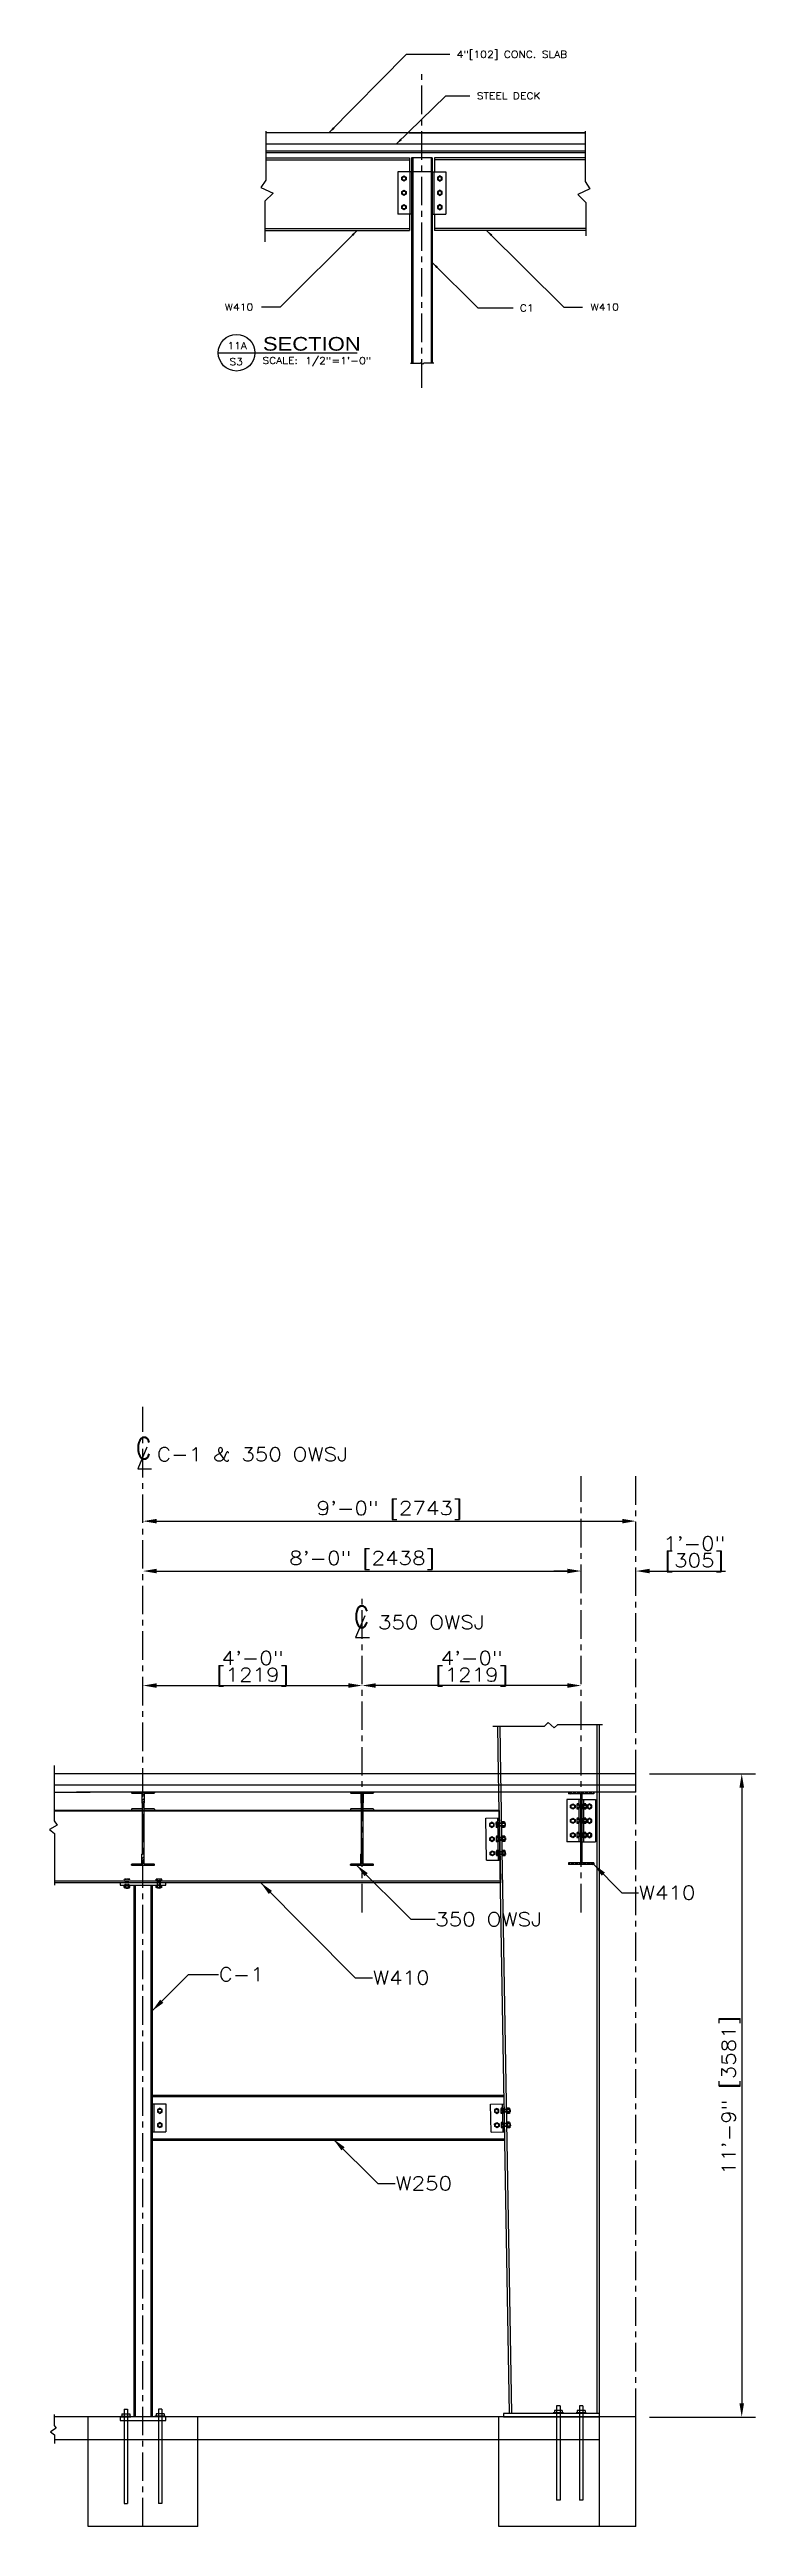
# Model space of a CAD drawing. Header units: inches. Extents: x -44 to 9761, y -1166 to 3580.
# Drawn here: x 7902 to 8056, y 2902 to 3445 of the extents above; entities that cross this region are included whole.
import ezdxf
from ezdxf.enums import TextEntityAlignment as Align

# ---------------------------------------------------------------- set-up
doc = ezdxf.new("R2010")
doc.units = ezdxf.units.IN
doc.header["$MEASUREMENT"] = 0
doc.linetypes.add('CENTER', pattern=[2, 1.25, -0.25, 0.25, -0.25])
doc.linetypes.add('HIDDEN', pattern=[0.375, 0.25, -0.125])
doc.layers.get('0').update_dxf_attribs({"linetype": 'CONTINUOUS'})
doc.layers.get('DEFPOINTS').update_dxf_attribs({"linetype": 'CONTINUOUS'})
for name, color, linetype in [('Arch_Section_Truss', 45, 'CONTINUOUS'), ('C-241-1', 241, 'CONTINUOUS'), ('Center', 251, 'CENTER'), ('L1', 1, 'CONTINUOUS'), ('L131', 131, 'CONTINUOUS'), ('LAYER131A', 131, 'CONTINUOUS'), ('LAYER15A', 15, 'CONTINUOUS'), ('Section-Stiffener', 2, 'CONTINUOUS'), ('Struc_Plan_Dim', 5, 'CONTINUOUS'), ('Struc_Section_BP', 135, 'CONTINUOUS'), ('Struc_Section_Conc', 71, 'CONTINUOUS'), ('Struc_Section_Dim', 5, 'CONTINUOUS'), ('Struc_Section_MachineBolt', 133, 'CONTINUOUS'), ('Struc_Section_PreEngCol', 150, 'CONTINUOUS'), ('Struc_Section_StAngle', 5, 'CONTINUOUS'), ('Struc_Section_Steel', 11, 'CONTINUOUS'), ('Struc_Steel_Beam', 22, 'CONTINUOUS'), ('Struc_Steel_Joist', 21, 'CONTINUOUS'), ('TEXT', 4, 'CONTINUOUS'), ('TEXT131', 131, 'CONTINUOUS')]:
    doc.layers.add(name, color=color, linetype=linetype)
doc.styles.add('ROMANS', font='ROMANS.SHX', dxfattribs={"width": 0.8})
doc.styles.add('ROMANS-115', font='romans.shx', dxfattribs={"width": 1.15})
doc.styles.add('SANS-80', font='sanss___.ttf', dxfattribs={"width": 0.8})
doc.dimstyles.new('48-ROMANS-115', dxfattribs={"dimtxt": 3, "dimasz": 3, "dimexe": 3, "dimexo": 3, "dimgap": 0.0625, "dimtad": 1, "dimdec": 4, "dimzin": 1, "dimdsep": 46, "dimlunit": 4, "dimtxsty": 'ROMANS-115', "dimcen": 0.0625, "dimclrd": 256, "dimclre": 256, "dimclrt": 256, "dimadec": 0, "dimazin": 0, "dimtfac": 1, "dimtdec": 4, "dimtofl": 0, "dimtmove": 0, "dimatfit": 0, "dimfxl": 1, "dimfrac": 2, "dimtolj": 1, "dimtzin": 0, "dimarcsym": 0})
doc.dimstyles.new('Copy of 12-ROMANS-115-PS-BPV', dxfattribs={"dimtxt": 0.0625, "dimasz": 0.0625, "dimexe": 0.0625, "dimexo": 0.0625, "dimgap": 0.0625, "dimtad": 1, "dimdec": 4, "dimlfac": 24, "dimzin": 1, "dimdsep": 46, "dimlunit": 4, "dimtxsty": 'ROMANS-115', "dimcen": 0.0625, "dimclrd": 256, "dimclre": 256, "dimclrt": 256, "dimadec": 0, "dimazin": 0, "dimtfac": 1, "dimtdec": 4, "dimtofl": 0, "dimtmove": 0, "dimatfit": 0, "dimfxl": 1, "dimfrac": 2, "dimtolj": 1, "dimtzin": 0, "dimarcsym": 0})
doc.dimstyles.new('Copy of 48-ROMANS-115-BPV', dxfattribs={"dimtxt": 3, "dimasz": 3, "dimexe": 3, "dimexo": 3, "dimgap": 0.0625, "dimtad": 1, "dimdec": 4, "dimzin": 1, "dimdsep": 46, "dimlunit": 4, "dimtxsty": 'ROMANS-115', "dimcen": 0.0625, "dimclrd": 256, "dimclre": 256, "dimclrt": 256, "dimadec": 0, "dimazin": 0, "dimtfac": 1, "dimtdec": 4, "dimtofl": 0, "dimtmove": 0, "dimatfit": 0, "dimfxl": 1, "dimfrac": 2, "dimtolj": 1, "dimtzin": 0, "dimarcsym": 0})

msp = doc.modelspace()

# ---------------------------------------------------------------- texts
at = {"layer": 'Struc_Section_Dim', "ltscale": 2, "style": 'ROMANS-115', "width": 1.15}
for s, p in [('C-1 & 350 OWSJ', (7925.24548, 3135.71224)), ('350 OWSJ', (7973.67014, 3098.8847))]:
    msp.add_text(s, height=3, dxfattribs=at).set_placement(p)
at = {"layer": 'Struc_Section_Dim', "ltscale": 2, "char_height": 3, "attachment_point": 1, "style": 'ROMANS-115'}
for s, insert in [('\\A1;W410', (8030.80692, 3042.59156)), ('350 OWSJ', (7986.22695, 3036.76514)), ('\\A1;C-1', (7938.7615, 3024.6736)), ('\\A1;W410', (7972.54185, 3023.94794)), ('W250', (7977.49134, 2978.8506))]:
    msp.add_mtext(s, dxfattribs=dict(at, insert=insert))
at = {"layer": 'Struc_Section_StAngle', "char_height": 1.5, "style": 'ROMANS-115'}
for s, insert, attachment_point in [('\\A1;4"[102] CONC. SLAB', (7990.9028, 3444.89988), 1), ('\\A1;STEEL DECK', (7995.32327, 3435.7881), 1), ('W410', (7940.12861, 3389.46902), 1), ('\\A1;C1', (8004.76035, 3389.28576), 1), ('W410', (8026.46776, 3389.46902), 3)]:
    msp.add_mtext(s, dxfattribs=dict(at, insert=insert, attachment_point=attachment_point))

# ---------------------------------------------------------------- blocks, each defined once
blk = doc.blocks.new('*D47')
at = {"layer": 'DEFPOINTS', "color": 0}
for p in [(8030.19, 3122.55), (7922.19, 3121.15), (8030.19, 3121.15)]:
    blk.add_point(p, dxfattribs=at)
at = {"layer": 'Struc_Section_Dim', "lineweight": -2}
blk.add_line((7925.19, 3122.55), (8027.19, 3122.55), dxfattribs=at)
at = {"layer": 'Struc_Section_Dim'}
for points in [[(7925.19, 3123.05), (7925.19, 3122.05), (7922.19, 3122.55)], [(8027.19, 3123.05), (8027.19, 3122.05), (8030.19, 3122.55)]]:
    blk.add_solid(points, dxfattribs=at)
at = {"layer": 'Struc_Section_Dim', "insert": (7976.19, 3124.9), "char_height": 3, "attachment_point": 5, "style": 'ROMANS-115'}
blk.add_mtext('\\A1;9\'-0" [2743]', dxfattribs=at)
blk = doc.blocks.new('OWSJ')
at = {"layer": 'Arch_Section_Truss'}
h = blk.add_hatch(dxfattribs=at)
h.set_pattern_fill('STEEL', color=251, scale=8, style=0)
h.set_pattern_definition([(45, (-5931.7465, -886.3496), (-0.70710678, 0.70710678), []), (45, (-5931.7465, -885.8496), (-0.70710678, 0.70710678), [])])
h.paths.add_polyline_path([(-0.25, 13.62, 0.414214), (-0.12, 13.5), (0.12, 13.5, 0.414214), (0.25, 13.62), (0.25, 15.75), (2.37, 15.75, 0.414214), (2.5, 15.87), (2.5, 16), (-2.5, 16), (-2.5, 15.87, 0.414214), (-2.38, 15.75), (-0.25, 15.75)])
h.paths.add_polyline_path([(-0.25, 0.25), (-2.38, 0.25, 0.414214), (-2.5, 0.12), (-2.5, 0), (2.5, 0), (2.5, 0.12, 0.414214), (2.37, 0.25), (0.25, 0.25), (0.25, 2.37, 0.414214), (0.12, 2.5), (-0.12, 2.5, 0.414214), (-0.25, 2.37)])
at = {"layer": 'Arch_Section_Truss', "color": 140}
for p, q in [((-2.5, 16), (2.5, 16)), ((-2.5, 16), (-2.5, 15.87)), ((-2.5, 12.25), (-2.5, 12)), ((-2.5, 12), (-0.19, 12)), ((-2.38, 15.75), (-0.25, 15.75)), ((-2.38, 12.37), (-0.19, 12.37)), ((-0.25, 15.75), (-0.25, 13.62)), ((-0.19, 13.52), (-0.19, 2.48)), ((-0.19, 13.52), (-0.19, 12.37)), ((-0.12, 13.5), (0.12, 13.5)), ((0.19, 13.52), (0.19, 2.48)), ((0.19, 13.52), (0.19, 12.37)), ((0.19, 12.37), (2.37, 12.37)), ((0.19, 12), (2.5, 12)), ((0.25, 15.75), (2.37, 15.75)), ((0.25, 15.75), (0.25, 13.62)), ((2.5, 16), (2.5, 15.87)), ((2.5, 12.25), (2.5, 12)), ((-2.5, 0), (-2.5, 0.12)), ((-2.5, 0), (2.5, 0)), ((-2.38, 0.25), (-0.25, 0.25)), ((-0.25, 0.25), (-0.25, 2.37)), ((-0.12, 2.5), (0.12, 2.5)), ((0.25, 0.25), (0.25, 2.37)), ((0.25, 0.25), (2.37, 0.25)), ((2.5, 0), (2.5, 0.12))]:
    blk.add_line(p, q, dxfattribs=at)
for centre, start, end in [((-2.38, 15.87), 180, 270), ((-2.38, 12.25), 90, 180), ((-0.12, 13.62), 180, 270), ((0.12, 13.62), 270, 0), ((2.37, 12.25), 0, 90), ((2.37, 15.87), 270, 0), ((-2.38, 0.12), 90, 180), ((-0.12, 2.37), 90, 180), ((0.12, 2.37), 0, 90), ((2.37, 0.12), 0, 90)]:
    blk.add_arc(centre, 0.125, start, end, dxfattribs=at)
blk = doc.blocks.new('*D48')
at = {"layer": 'DEFPOINTS', "color": 0}
for p in [(7922.19, 3111.92), (8018.19, 3111.92), (8018.19, 3111.61)]:
    blk.add_point(p, dxfattribs=at)
at = {"layer": 'Struc_Section_Dim', "lineweight": -2}
blk.add_line((7925.19, 3111.61), (8015.19, 3111.61), dxfattribs=at)
at = {"layer": 'Struc_Section_Dim'}
for points in [[(7925.19, 3112.11), (7925.19, 3111.11), (7922.19, 3111.61)], [(8015.19, 3112.11), (8015.19, 3111.11), (8018.19, 3111.61)]]:
    blk.add_solid(points, dxfattribs=at)
at = {"layer": 'Struc_Section_Dim', "insert": (7970.19, 3113.96), "char_height": 3, "attachment_point": 5, "style": 'ROMANS-115'}
blk.add_mtext('\\A1;8\'-0" [2438]', dxfattribs=at)
blk = doc.blocks.new('*D49')
at = {"layer": 'DEFPOINTS', "color": 0}
for p in [(8018.19, 3111.61), (8030.19, 3111.61), (8030.19, 3111.61)]:
    blk.add_point(p, dxfattribs=at)
at = {"layer": 'Struc_Section_Dim', "lineweight": -2}
for p, q in [((8015.19, 3111.61), (8012.19, 3111.61)), ((8033.19, 3111.61), (8049.78, 3111.61))]:
    blk.add_line(p, q, dxfattribs=at)
at = {"layer": 'Struc_Section_Dim'}
for points in [[(8015.19, 3112.11), (8015.19, 3111.11), (8018.19, 3111.61)], [(8033.19, 3112.11), (8033.19, 3111.11), (8030.19, 3111.61)]]:
    blk.add_solid(points, dxfattribs=at)
at = {"layer": 'Struc_Section_Dim', "char_height": 3, "attachment_point": 5, "style": 'ROMANS-115'}
for s, insert in [('\\A1;1\'-0"', (8042.98, 3117.65)), ('\\A1;[305]', (8042.98, 3113.46))]:
    blk.add_mtext(s, dxfattribs=dict(at, insert=insert))
blk = doc.blocks.new('Hex Nut - 10 mm side')
at = {"color": 0, "linetype": 'Continuous'}
for p, q in [((-9.2, -6.8), (-9.2, 6.8)), ((-0.7, 9.1), (-8.5, 9.1)), ((-0.7, 4.5), (-8.5, 4.5)), ((0, -6.8), (0, 6.8)), ((-0.7, -4.5), (-8.5, -4.5)), ((-0.7, -9.1), (-8.5, -9.1))]:
    blk.add_line(p, q, dxfattribs=at)
for centre, radius, start, end in [((-5, 6.8), 4.19, 147.13278, 212.86722), ((6.6, 0), 15.7, 163.22135, 196.77865), ((-4.2, 6.8), 4.19, 327.13278, 32.86722), ((-15.7, 0), 15.7, 343.22135, 16.77865), ((-5, -6.8), 4.19, 147.13278, 212.86722), ((-4.2, -6.8), 4.19, 327.13278, 32.86722)]:
    blk.add_arc(centre, radius, start, end, dxfattribs=at)
blk = doc.blocks.new('MachBolt')
at = {"layer": 'C-241-1', "color": 133, "linetype": 'HIDDEN', "ltscale": 0.05}
for p, q in [((-0.6, 1.62), (-0.6, 1.97)), ((-0.6, 1.62), (0.6, 1.62)), ((-0.47, 1.62), (-0.6, 1.62)), ((-0.47, 1.58), (-0.47, 1.62)), ((-0.47, 1.58), (0.47, 1.58)), ((-0.45, 2.01), (0.45, 2.01)), ((-0.32, 1.44), (0.32, 1.44)), ((-0.32, 0.11), (0.32, 0.11)), ((-0.22, 0), (-0.32, 0.11)), ((-0.3, 1.62), (-0.3, 1.97)), ((-0.22, 0), (0.22, 0)), ((0.22, 0), (0.32, 0.11)), ((0.3, 1.62), (0.3, 1.97)), ((0.47, 1.62), (0.6, 1.62)), ((0.47, 1.58), (0.47, 1.62)), ((0.6, 1.62), (0.6, 1.97))]:
    blk.add_line(p, q, dxfattribs=at)
at = {"layer": 'C-241-1', "color": 133, "linetype": 'HIDDEN', "ltscale": 0.5}
for p, q in [((-0.32, 0.11), (-0.32, 1.58)), ((-0.22, 0.11), (-0.22, 1.44)), ((0.22, 0.11), (0.22, 1.44)), ((0.32, 0.11), (0.32, 1.58))]:
    blk.add_line(p, q, dxfattribs=at)
at = {"layer": 'C-241-1', "color": 133, "linetype": 'HIDDEN', "ltscale": 0.05}
for centre, radius, start, end in [((-0.45, 1.74), 0.275, 57.1328, 122.8672), ((0, 0.98), 1.03, 73.2213, 106.7787), ((0.45, 1.74), 0.275, 57.1328, 122.8672)]:
    blk.add_arc(centre, radius, start, end, dxfattribs=at)
at = {"layer": 'C-241-1', "color": 133, "linetype": 'HIDDEN', "ltscale": 0.05, "xscale": 0.0656166666658464, "yscale": 0.0656166666658464, "zscale": 0.0656166666666667, "rotation": 270}
blk.add_blockref('Hex Nut - 10 mm side', (0, 0.11), dxfattribs=at)
blk = doc.blocks.new('outstandingconn1')
at = {"layer": 'Struc_Section_MachineBolt', "ltscale": 2}
for points in [[(1.2, 4.36), (1.69, 4.08), (2.18, 4.36), (2.18, 4.92), (1.69, 5.2), (1.2, 4.92)], [(1.2, 1.22), (1.69, 0.94), (2.18, 1.22), (2.18, 1.78), (1.69, 2.06), (1.2, 1.78)]]:
    blk.add_lwpolyline(points, close=True, dxfattribs=at)
for centre in [(1.69, 4.64), (1.69, 1.5)]:
    blk.add_circle(centre, 0.375, dxfattribs=at)
at = {"layer": 'Struc_Section_Steel', "color": 131, "ltscale": 2}
for p, q in [((0, 6.14), (3, 6.14)), ((0, 6.14), (0, 0)), ((0.38, 6.14), (0.38, 0)), ((3, 6.14), (3, 0)), ((0, 0), (3, 0))]:
    blk.add_line(p, q, dxfattribs=at)
blk = doc.blocks.new('outstandingconn2')
at = {"layer": 'Struc_Section_MachineBolt', "ltscale": 2}
for points in [[(-1.2, 7.5), (-1.69, 7.22), (-2.18, 7.5), (-2.18, 8.06), (-1.69, 8.34), (-1.2, 8.06)], [(-1.2, 4.36), (-1.69, 4.08), (-2.18, 4.36), (-2.18, 4.92), (-1.69, 5.2), (-1.2, 4.92)], [(-1.2, 1.22), (-1.69, 0.94), (-2.18, 1.22), (-2.18, 1.78), (-1.69, 2.06), (-1.2, 1.78)]]:
    blk.add_lwpolyline(points, close=True, dxfattribs=at)
for centre in [(-1.69, 7.78), (-1.69, 4.64), (-1.69, 1.5)]:
    blk.add_circle(centre, 0.375, dxfattribs=at)
at = {"layer": 'Struc_Section_Steel', "color": 131, "ltscale": 2}
for p, q in [((-3, 9.28), (-3, 0)), ((0, 9.28), (-3, 9.28)), ((-0.38, 9.28), (-0.38, 0)), ((0, 9.28), (0, 0)), ((0, 0), (-3, 0))]:
    blk.add_line(p, q, dxfattribs=at)
blk = doc.blocks.new('CLMARK')
at = {"layer": 'TEXT'}
for p, q in [((1.5, 4.6), (-3.6, -7.6)), ((-3.6, -7.6), (4.1, -7.6))]:
    blk.add_line(p, q, dxfattribs=at)
at = {"layer": 'TEXT', "style": 'ROMANS', "width": 0.8}
blk.add_text('C', height=12, dxfattribs=at).set_placement((-4.6, -1.9))
blk = doc.blocks.new('*D18')
at = {"layer": 'DEFPOINTS', "color": 0}
for p in [(7970.19, 3086.51), (7922.19, 3083.05), (7970.19, 3083.05)]:
    blk.add_point(p, dxfattribs=at)
at = {"layer": 'Struc_Section_Dim', "lineweight": -2}
blk.add_line((7925.19, 3086.51), (7967.19, 3086.51), dxfattribs=at)
at = {"layer": 'Struc_Section_Dim'}
for points in [[(7925.19, 3087.01), (7925.19, 3086.01), (7922.19, 3086.51)], [(7967.19, 3087.01), (7967.19, 3086.01), (7970.19, 3086.51)]]:
    blk.add_solid(points, dxfattribs=at)
at = {"layer": 'Struc_Section_Dim', "char_height": 3, "attachment_point": 5, "style": 'ROMANS-115'}
for s, insert in [('\\A1;[1219]', (7946.19, 3088.36)), ('\\A1;4\'-0"', (7946.19, 3092.55))]:
    blk.add_mtext(s, dxfattribs=dict(at, insert=insert))
blk = doc.blocks.new('*D19')
at = {"layer": 'DEFPOINTS', "color": 0}
for p in [(7970.19, 3086.51), (7970.19, 3083.05), (8018.19, 3083.05)]:
    blk.add_point(p, dxfattribs=at)
at = {"layer": 'Struc_Section_Dim', "lineweight": -2}
blk.add_line((8015.19, 3086.51), (7973.19, 3086.51), dxfattribs=at)
at = {"layer": 'Struc_Section_Dim'}
for points in [[(7973.19, 3087.01), (7973.19, 3086.01), (7970.19, 3086.51)], [(8015.19, 3087.01), (8015.19, 3086.01), (8018.19, 3086.51)]]:
    blk.add_solid(points, dxfattribs=at)
at = {"layer": 'Struc_Section_Dim', "char_height": 3, "attachment_point": 5, "style": 'ROMANS-115'}
for s, insert in [('\\A1;[1219]', (7994.19, 3088.36)), ('\\A1;4\'-0"', (7994.19, 3092.55))]:
    blk.add_mtext(s, dxfattribs=dict(at, insert=insert))
blk = doc.blocks.new('*D29')
at = {"layer": 'DEFPOINTS', "color": 0}
for p in [(8030.19, 3067.14), (8030.19, 2926.14), (8053.37, 2926.14)]:
    blk.add_point(p, dxfattribs=at)
at = {"layer": 'Section-Stiffener', "lineweight": -2}
for p, q in [((8033.19, 3067.14), (8056.37, 3067.14)), ((8053.37, 3064.14), (8053.37, 2929.14)), ((8033.19, 2926.14), (8056.37, 2926.14))]:
    blk.add_line(p, q, dxfattribs=at)
at = {"layer": 'Section-Stiffener'}
for points in [[(8052.87, 3064.14), (8053.87, 3064.14), (8053.37, 3067.14)], [(8052.87, 2929.14), (8053.87, 2929.14), (8053.37, 2926.14)]]:
    blk.add_solid(points, dxfattribs=at)
at = {"layer": 'Section-Stiffener', "insert": (8051.02, 2996.64), "char_height": 3, "attachment_point": 5, "rotation": 90, "style": 'ROMANS-115'}
blk.add_mtext('\\A1;11\'-9" [3581]', dxfattribs=at)
blk = doc.blocks.new('Title-section')
at = {"layer": 'LAYER15A'}
blk.add_line((-2.066, -7.538), (-0.798, -7.538), dxfattribs=at)
blk.add_circle((-1.899, -7.538), 0.167, dxfattribs=at)
at = {"layer": 'L131', "style": 'ROMANS', "width": 1.15}
blk.add_text('SCALE:', height=0.0625, dxfattribs=at).set_placement((-1.663, -7.64))
for tag, p in [('TITLE_NO.', (-1.893, -7.504)), ('SHEET_NO.', (-1.902, -7.651))]:
    blk.add_attdef(tag, text='', height=0.0625, dxfattribs=at).set_placement(p, align=Align.CENTER)
blk.add_attdef('SCALE', (-1.274, -7.641), '', height=0.0625, dxfattribs=at)
at = {"layer": 'TEXT131', "style": 'SANS-80', "width": 1.15}
blk.add_text('SECTION', height=0.125, dxfattribs=at).set_placement((-1.658, -7.519))

# ---------------------------------------------------------------- dimensions: what is measured, and where the dimension line sits
at = {"layer": 'Section-Stiffener', "ltscale": 2}
dim = msp.add_linear_dim(base=(8053.36908, 2926.1448), p1=(8030.18554, 3067.1448), p2=(8030.18554, 2926.1448), angle=90, dimstyle='48-ROMANS-115', dxfattribs=at)
dim.commit()
dim.dimension.update_dxf_attribs({"geometry": '*D29', "text_midpoint": (8051.02087, 2996.6448)})
at = {"layer": 'Struc_Section_Dim', "ltscale": 2}
for base, p1, p2, dimstyle, override, picture, middle in [((8030.18554, 3122.54996), (7922.18554, 3121.14854), (8030.18554, 3121.14854), '48-ROMANS-115', {"dimse1": 1, "dimse2": 1}, '*D47', (7976.18554, 3124.89818)), ((8018.18554, 3111.60843), (7922.18554, 3111.91678), (8018.18554, 3111.91678), '48-ROMANS-115', {"dimse1": 1, "dimse2": 1}, '*D48', (7970.18554, 3113.95664)), ((8030.18554, 3111.60843), (8018.18554, 3111.60843), (8030.18554, 3111.60843), 'Copy of 48-ROMANS-115-BPV', {"dimpost": '\\X', "dimse1": 1, "dimse2": 1}, '*D49', (8042.98376, 3115.80485)), ((7970.18554, 3086.50878), (7922.18554, 3083.04576), (7970.18554, 3083.04576), 'Copy of 48-ROMANS-115-BPV', {"dimpost": '\\X', "dimse1": 1, "dimse2": 1}, '*D18', (7946.18554, 3090.70521))]:
    dim = msp.add_linear_dim(base=base, p1=p1, p2=p2, dimstyle=dimstyle, override=override, dxfattribs=at)
    dim.commit()
    dim.dimension.update_dxf_attribs({"geometry": picture, "text_midpoint": middle})
dim = msp.add_linear_dim(base=(7970.18554, 3086.50878), p1=(8018.18554, 3083.04576), p2=(7970.18554, 3083.04576), angle=180, dimstyle='Copy of 48-ROMANS-115-BPV', override={"dimpost": '\\X', "dimse1": 1, "dimse2": 1}, dxfattribs=at)
dim.commit()
dim.dimension.update_dxf_attribs({"geometry": '*D19', "text_midpoint": (7994.18554, 3090.70521)})

# ---------------------------------------------------------------- hatches: boundary and pattern name
at = {"layer": 'Struc_Steel_Beam'}
h = msp.add_hatch(dxfattribs=at)
h.set_pattern_fill('STEEL', color=256, scale=5, style=0)
h.set_pattern_definition([(135, (8178.1083, 3079.0992), (0.4419417, 0.4419417), []), (135, (8178.1083, 3079.4117), (0.4419417, 0.4419417), [])])
h.paths.add_polyline_path([(8020.93554, 3063.1448), (8020.93554, 3062.7698), (8018.31054, 3062.7698), (8018.31054, 3047.6448), (8020.93554, 3047.6448), (8020.93554, 3047.2698), (8018.18554, 3047.2698), (8018.18554, 3063.1448)])
h.paths.add_polyline_path([(8015.43554, 3062.7698), (8015.43554, 3063.1448), (8018.18554, 3063.1448), (8018.18554, 3047.2698), (8015.43554, 3047.2698), (8015.43554, 3047.6448), (8018.06054, 3047.6448), (8018.06054, 3062.7698)])

# ---------------------------------------------------------------- linework, layer by layer
at = {"layer": 'C-241-1', "ltscale": 0.05}
for p, q in [((8017.25736, 3060.44225), (8017.25736, 3059.54736)), ((8017.64679, 3060.5914), (8017.30136, 3060.5914)), ((8017.64679, 3060.2931), (8017.30136, 3060.2931)), ((8017.64679, 3059.69651), (8017.30136, 3059.69651)), ((8017.64679, 3059.39821), (8017.30136, 3059.39821)), ((8017.64679, 3057.4514), (8017.30136, 3057.4514)), ((8017.64679, 3060.5914), (8017.64679, 3059.39821)), ((8017.64679, 3060.46626), (8017.64679, 3060.5914)), ((8017.68554, 3060.46626), (8017.64679, 3060.46626)), ((8017.64679, 3059.52335), (8017.64679, 3059.39821)), ((8017.68554, 3059.52335), (8017.64679, 3059.52335)), ((8017.64679, 3057.4514), (8017.64679, 3056.25821)), ((8017.64679, 3057.32626), (8017.64679, 3057.4514)), ((8017.68554, 3057.32626), (8017.64679, 3057.32626)), ((8017.68554, 3060.46626), (8017.68554, 3059.52335)), ((8017.68554, 3057.32626), (8017.68554, 3056.38335)), ((8017.83085, 3060.31772), (8017.83085, 3059.67189)), ((8019.28617, 3060.31772), (8019.28617, 3059.67189)), ((8019.39273, 3060.21116), (8019.28617, 3060.31772)), ((8019.39273, 3059.77845), (8019.28617, 3059.67189)), ((8019.39273, 3060.21116), (8019.39273, 3059.77845)), ((7999.52481, 3056.42959), (7999.54009, 3055.53483)), ((7999.91164, 3056.58537), (7999.56625, 3056.57947)), ((7999.91673, 3056.28711), (7999.57135, 3056.28122)), ((7999.57816, 3053.30505), (7999.59344, 3052.41029)), ((7999.92692, 3055.69061), (7999.58153, 3055.68471)), ((7999.93201, 3055.39235), (7999.58662, 3055.38645)), ((7999.96499, 3053.46082), (7999.61961, 3053.45492)), ((7999.97009, 3053.16257), (7999.6247, 3053.15667)), ((7999.98027, 3052.56606), (7999.63489, 3052.56016)), ((7999.98537, 3052.26781), (7999.63998, 3052.26191)), ((7999.91164, 3056.58537), (7999.93201, 3055.39235)), ((7999.91378, 3056.46025), (7999.91164, 3056.58537)), ((7999.95252, 3056.46091), (7999.91378, 3056.46025)), ((7999.96862, 3055.51813), (7999.92988, 3055.51747)), ((7999.92988, 3055.51747), (7999.93201, 3055.39235)), ((7999.95252, 3056.46091), (7999.96862, 3055.51813)), ((7999.96499, 3053.46082), (7999.98537, 3052.26781)), ((7999.96713, 3053.3357), (7999.96499, 3053.46082)), ((8000.00587, 3053.33637), (7999.96713, 3053.3357)), ((8000.02197, 3052.39359), (7999.98323, 3052.39293)), ((7999.98323, 3052.39293), (7999.98537, 3052.26781)), ((8000.00587, 3053.33637), (8000.02197, 3052.39359)), ((8000.10035, 3056.31487), (8000.11137, 3055.66913)), ((8000.1537, 3053.19033), (8000.16473, 3052.54459)), ((8001.43047, 3056.33758), (8001.44149, 3055.69185)), ((8001.53883, 3056.23286), (8001.43047, 3056.33758)), ((8001.54622, 3055.80021), (8001.44149, 3055.69185)), ((8001.48382, 3053.21304), (8001.49485, 3052.5673)), ((8001.59219, 3053.10831), (8001.48382, 3053.21304)), ((8001.59957, 3052.67567), (8001.49485, 3052.5673)), ((8001.53883, 3056.23286), (8001.54622, 3055.80021)), ((8001.59219, 3053.10831), (8001.59957, 3052.67567)), ((8017.25736, 3057.30225), (8017.25736, 3056.40736)), ((8017.25736, 3054.16225), (8017.25736, 3053.26736)), ((8017.64679, 3057.1531), (8017.30136, 3057.1531)), ((8017.64679, 3056.55651), (8017.30136, 3056.55651)), ((8017.64679, 3056.25821), (8017.30136, 3056.25821)), ((8017.64679, 3054.3114), (8017.30136, 3054.3114)), ((8017.64679, 3054.0131), (8017.30136, 3054.0131)), ((8017.64679, 3053.41651), (8017.30136, 3053.41651)), ((8017.64679, 3053.11821), (8017.30136, 3053.11821)), ((8017.64679, 3056.38335), (8017.64679, 3056.25821)), ((8017.68554, 3056.38335), (8017.64679, 3056.38335)), ((8017.64679, 3054.3114), (8017.64679, 3053.11821)), ((8017.64679, 3054.18626), (8017.64679, 3054.3114)), ((8017.68554, 3054.18626), (8017.64679, 3054.18626)), ((8017.64679, 3053.24335), (8017.64679, 3053.11821)), ((8017.68554, 3053.24335), (8017.64679, 3053.24335)), ((8017.68554, 3054.18626), (8017.68554, 3053.24335)), ((8017.83085, 3057.17772), (8017.83085, 3056.53189)), ((8017.83085, 3054.03772), (8017.83085, 3053.39189)), ((8019.28617, 3057.17772), (8019.28617, 3056.53189)), ((8019.39273, 3057.07116), (8019.28617, 3057.17772)), ((8019.39273, 3056.63845), (8019.28617, 3056.53189)), ((8019.28617, 3054.03772), (8019.28617, 3053.39189)), ((8019.39273, 3053.93116), (8019.28617, 3054.03772)), ((8019.39273, 3053.49845), (8019.28617, 3053.39189)), ((8019.39273, 3057.07116), (8019.39273, 3056.63845)), ((8019.39273, 3053.93116), (8019.39273, 3053.49845)), ((7999.64679, 3049.28574), (7999.63151, 3050.1805)), ((8000.01835, 3050.33628), (7999.67296, 3050.33038)), ((8000.02344, 3050.03802), (7999.67805, 3050.03213)), ((8000.03363, 3049.44152), (7999.68824, 3049.43562)), ((8000.03872, 3049.14326), (7999.69333, 3049.13737)), ((8000.03872, 3049.14326), (8000.01835, 3050.33628)), ((8000.02048, 3050.21116), (8000.01835, 3050.33628)), ((8000.05923, 3050.21182), (8000.02048, 3050.21116)), ((8000.07533, 3049.26904), (8000.03658, 3049.26838)), ((8000.03658, 3049.26838), (8000.03872, 3049.14326)), ((8000.07533, 3049.26904), (8000.05923, 3050.21182)), ((8000.21808, 3049.42004), (8000.20706, 3050.06578)), ((8001.5482, 3049.44276), (8001.53717, 3050.08849)), ((8001.64554, 3049.98377), (8001.53717, 3050.08849)), ((8001.65293, 3049.55112), (8001.5482, 3049.44276)), ((8001.65293, 3049.55112), (8001.64554, 3049.98377)), ((7925.08895, 3043.68355), (7925.08895, 3044.02899)), ((7926.28214, 3043.68355), (7925.08895, 3043.68355)), ((7925.21409, 3043.68355), (7925.08895, 3043.68355)), ((7925.21409, 3043.6448), (7925.21409, 3043.68355)), ((7926.157, 3043.6448), (7925.21409, 3043.6448)), ((7926.13299, 3044.07299), (7925.2381, 3044.07299)), ((7926.00846, 3043.49949), (7925.36263, 3043.49949)), ((7926.00846, 3042.16918), (7925.36263, 3042.16918)), ((7925.46919, 3042.06262), (7925.36263, 3042.16918)), ((7925.38725, 3043.68355), (7925.38725, 3044.02899)), ((7925.9019, 3042.06262), (7925.46919, 3042.06262)), ((7925.9019, 3042.06262), (7926.00846, 3042.16918)), ((7925.98384, 3043.68355), (7925.98384, 3044.02899)), ((7926.157, 3043.68355), (7926.28214, 3043.68355)), ((7926.157, 3043.6448), (7926.157, 3043.68355)), ((7926.28214, 3043.68355), (7926.28214, 3044.02899)), ((8000.5959, 2993.7039), (8000.61117, 2992.80914)), ((8000.98273, 2993.85968), (8000.63734, 2993.85378)), ((8000.98782, 2993.56143), (8000.64244, 2993.55553)), ((8000.99801, 2992.96492), (8000.65262, 2992.95902)), ((8001.0031, 2992.66667), (8000.65771, 2992.66077)), ((8000.98273, 2993.85968), (8001.0031, 2992.66667)), ((8000.98487, 2993.73456), (8000.98273, 2993.85968)), ((8001.02361, 2993.73522), (8000.98487, 2993.73456)), ((8001.03971, 2992.79245), (8001.00096, 2992.79178)), ((8001.00096, 2992.79178), (8001.0031, 2992.66667)), ((8001.02361, 2993.73522), (8001.03971, 2992.79245)), ((8001.17144, 2993.58918), (8001.18246, 2992.94345)), ((8002.50156, 2993.6119), (8002.51258, 2992.96616)), ((8002.60992, 2993.50717), (8002.50156, 2993.6119)), ((8002.61731, 2993.07453), (8002.51258, 2992.96616)), ((8002.60992, 2993.50717), (8002.61731, 2993.07453)), ((8000.64925, 2990.57936), (8000.66453, 2989.6846)), ((8001.03608, 2990.73514), (8000.6907, 2990.72924)), ((8001.04118, 2990.43688), (8000.69579, 2990.43098)), ((8001.05136, 2989.84037), (8000.70598, 2989.83448)), ((8001.05646, 2989.54212), (8000.71107, 2989.53622)), ((8001.03608, 2990.73514), (8001.05646, 2989.54212)), ((8001.03822, 2990.61002), (8001.03608, 2990.73514)), ((8001.07696, 2990.61068), (8001.03822, 2990.61002)), ((8001.09306, 2989.6679), (8001.05432, 2989.66724)), ((8001.05432, 2989.66724), (8001.05646, 2989.54212)), ((8001.07696, 2990.61068), (8001.09306, 2989.6679)), ((8001.22479, 2990.46464), (8001.23582, 2989.8189)), ((8002.55491, 2990.48735), (8002.56594, 2989.84161)), ((8002.66328, 2990.38263), (8002.55491, 2990.48735)), ((8002.67066, 2989.94998), (8002.56594, 2989.84161)), ((8002.66328, 2990.38263), (8002.67066, 2989.94998))]:
    msp.add_line(p, q, dxfattribs=at)
at = {"layer": 'C-241-1', "ltscale": 0.5}
for p, q in [((8019.28617, 3060.31772), (8017.68554, 3060.31772)), ((8019.28617, 3059.67189), (8017.68554, 3059.67189)), ((8019.28617, 3060.21116), (8017.83085, 3060.21116)), ((8019.28617, 3059.77845), (8017.83085, 3059.77845)), ((8001.43047, 3056.33758), (7999.95506, 3056.31239)), ((8001.44149, 3055.69185), (7999.96608, 3055.66665)), ((8001.48382, 3053.21304), (8000.00841, 3053.18785)), ((8001.49485, 3052.5673), (8000.01944, 3052.54211)), ((8001.43229, 3056.23104), (8000.10217, 3056.20832)), ((8001.43967, 3055.79839), (8000.10956, 3055.77568)), ((8001.48564, 3053.10649), (8000.15552, 3053.08378)), ((8001.49303, 3052.67385), (8000.16291, 3052.65114)), ((8019.28617, 3057.17772), (8017.68554, 3057.17772)), ((8019.28617, 3056.53189), (8017.68554, 3056.53189)), ((8019.28617, 3054.03772), (8017.68554, 3054.03772)), ((8019.28617, 3053.39189), (8017.68554, 3053.39189)), ((8019.28617, 3057.07116), (8017.83085, 3057.07116)), ((8019.28617, 3056.63845), (8017.83085, 3056.63845)), ((8019.28617, 3053.93116), (8017.83085, 3053.93116)), ((8019.28617, 3053.49845), (8017.83085, 3053.49845)), ((8001.53717, 3050.08849), (8000.06176, 3050.0633)), ((8001.5482, 3049.44276), (8000.07279, 3049.41756)), ((8001.53899, 3049.98195), (8000.20888, 3049.95924)), ((8001.54638, 3049.5493), (8000.21626, 3049.52659)), ((7925.36263, 3042.16918), (7925.36263, 3043.6448)), ((7925.46919, 3042.16918), (7925.46919, 3043.49949)), ((7925.9019, 3042.16918), (7925.9019, 3043.49949)), ((7926.00846, 3042.16918), (7926.00846, 3043.6448)), ((8002.50156, 2993.6119), (8001.02615, 2993.5867)), ((8002.51258, 2992.96616), (8001.03717, 2992.94097)), ((8002.50337, 2993.50535), (8001.17326, 2993.48264)), ((8002.51076, 2993.07271), (8001.18064, 2993.04999)), ((8002.55491, 2990.48735), (8001.0795, 2990.46216)), ((8002.56594, 2989.84161), (8001.09053, 2989.81642)), ((8002.55673, 2990.38081), (8001.22661, 2990.35809)), ((8002.56412, 2989.94816), (8001.234, 2989.92545))]:
    msp.add_line(p, q, dxfattribs=at)
at = {"layer": 'C-241-1'}
for p, q in [((7918.05946, 2927.86645), (7918.05946, 2926.82522)), ((7918.05946, 2927.86645), (7918.81163, 2927.86645)), ((7918.81163, 2927.86645), (7918.81163, 2926.82522)), ((7925.55946, 2927.86645), (7925.55946, 2926.82522)), ((7926.31163, 2927.86645), (7925.55946, 2927.86645)), ((7926.31163, 2927.86645), (7926.31163, 2926.82522)), ((8014.30647, 2927.08037), (8012.06461, 2927.08037)), ((8012.06461, 2927.08037), (8012.06461, 2926.8948)), ((8014.05647, 2927.57522), (8012.31461, 2927.57522)), ((8012.31461, 2927.57522), (8012.31461, 2927.08037)), ((8012.80946, 2928.61645), (8012.80946, 2927.57522)), ((8013.56163, 2928.61645), (8012.80946, 2928.61645)), ((8013.56163, 2928.61645), (8013.56163, 2927.57522)), ((8014.05647, 2927.57522), (8014.05647, 2927.08037)), ((8014.30647, 2927.08037), (8014.30647, 2926.8948)), ((8019.30647, 2927.08037), (8017.06461, 2927.08037)), ((8017.06461, 2927.08037), (8017.06461, 2926.8948)), ((8019.05647, 2927.57522), (8017.31461, 2927.57522)), ((8017.31461, 2927.57522), (8017.31461, 2927.08037)), ((8017.80946, 2928.61645), (8017.80946, 2927.57522)), ((8018.56163, 2928.61645), (8017.80946, 2928.61645)), ((8018.56163, 2928.61645), (8018.56163, 2927.57522)), ((8019.05647, 2927.57522), (8019.05647, 2927.08037)), ((8019.30647, 2927.08037), (8019.30647, 2926.8948)), ((7917.31461, 2926.33037), (7919.55647, 2926.33037)), ((7917.31461, 2926.33037), (7917.31461, 2926.1448)), ((7917.31461, 2926.1448), (7919.55647, 2926.1448)), ((7917.56461, 2926.82522), (7919.30647, 2926.82522)), ((7917.56461, 2926.82522), (7917.56461, 2926.33037)), ((7919.30647, 2926.82522), (7919.30647, 2926.33037)), ((7919.55647, 2926.33037), (7919.55647, 2926.1448)), ((7927.05647, 2926.33037), (7924.81461, 2926.33037)), ((7924.81461, 2926.33037), (7924.81461, 2926.1448)), ((7927.05647, 2926.1448), (7924.81461, 2926.1448)), ((7926.80647, 2926.82522), (7925.06461, 2926.82522)), ((7925.06461, 2926.82522), (7925.06461, 2926.33037)), ((7926.80647, 2926.82522), (7926.80647, 2926.33037)), ((7927.05647, 2926.33037), (7927.05647, 2926.1448)), ((8014.30647, 2926.8948), (8012.06461, 2926.8948)), ((8019.30647, 2926.8948), (8017.06461, 2926.8948))]:
    msp.add_line(p, q, dxfattribs=at)
at = {"layer": 'C-241-1', "ltscale": 10}
for p, q in [((8012.80946, 2927.57522), (8012.80946, 2907.8948)), ((8013.56163, 2927.57522), (8013.56163, 2907.8948)), ((8017.80946, 2927.57522), (8017.80946, 2907.8948)), ((8018.56163, 2927.57522), (8018.56163, 2907.8948)), ((7918.05946, 2926.82522), (7918.05946, 2907.1448)), ((7918.81163, 2926.82522), (7918.81163, 2907.1448)), ((7925.55946, 2926.82522), (7925.55946, 2907.1448)), ((7926.31163, 2926.82522), (7926.31163, 2907.1448)), ((8013.56163, 2907.8948), (8012.80946, 2907.8948)), ((8018.56163, 2907.8948), (8017.80946, 2907.8948))]:
    msp.add_line(p, q, dxfattribs=at)
at = {"layer": 'C-241-1', "ltscale": 2}
for p, q in [((7918.05946, 2907.1448), (7918.81163, 2907.1448)), ((7926.31163, 2907.1448), (7925.55946, 2907.1448))]:
    msp.add_line(p, q, dxfattribs=at)
at = {"layer": 'C-241-1', "ltscale": 0.05}
for centre, radius, start, end in [((8017.53218, 3060.44225), 0.27482, 147.13278, 212.86722), ((8018.29069, 3059.9948), 1.03333, 163.22135, 196.77865), ((8017.53218, 3059.54736), 0.27482, 147.13278, 212.86722), ((8017.53218, 3057.30225), 0.27482, 147.13278, 212.86722), ((7999.79959, 3056.43428), 0.27482, 148.1110547, 213.8454947), ((8000.56563, 3055.99985), 1.03333, 164.1996247, 197.7569247), ((7999.81487, 3055.53952), 0.27482, 148.1110547, 213.8454947), ((7999.85294, 3053.30974), 0.27482, 148.1110547, 213.8454947), ((8000.61898, 3052.87531), 1.03333, 164.1996247, 197.7569247), ((7999.86822, 3052.41498), 0.27482, 148.1110547, 213.8454947), ((8018.29069, 3056.8548), 1.03333, 163.22135, 196.77865), ((8017.53218, 3056.40736), 0.27482, 147.13278, 212.86722), ((8017.53218, 3054.16225), 0.27482, 147.13278, 212.86722), ((8018.29069, 3053.7148), 1.03333, 163.22135, 196.77865), ((8017.53218, 3053.26736), 0.27482, 147.13278, 212.86722), ((7999.9063, 3050.18519), 0.27482, 148.1110547, 213.8454947), ((8000.67233, 3049.75076), 1.03333, 164.1996247, 197.7569247), ((7999.92158, 3049.29043), 0.27482, 148.1110547, 213.8454947), ((7925.2381, 3043.79817), 0.27482, 57.13278, 122.86722), ((7925.68554, 3043.03966), 1.03333, 73.22135, 106.77865), ((7926.13299, 3043.79817), 0.27482, 57.13278, 122.86722), ((8000.87068, 2993.7086), 0.27482, 148.1110547, 213.8454947), ((8001.63672, 2993.27417), 1.03333, 164.1996247, 197.7569247), ((8000.88596, 2992.81384), 0.27482, 148.1110547, 213.8454947), ((8000.92403, 2990.58405), 0.27482, 148.1110547, 213.8454947), ((8001.69007, 2990.14962), 1.03333, 164.1996247, 197.7569247), ((8000.93931, 2989.68929), 0.27482, 148.1110547, 213.8454947)]:
    msp.add_arc(centre, radius, start, end, dxfattribs=at)
at = {"layer": 'Center', "ltscale": 5}
for p, q in [((7983.29819, 3371.03946), (7983.29819, 3440.4449)), ((7922.18554, 2902.1448), (7922.18554, 3147.61427)), ((8018.18554, 3036.78396), (8018.18554, 3132.40622)), ((8030.18554, 2926.1448), (8030.18554, 3132.40622)), ((7970.18554, 3036.78396), (7970.18554, 3105.69064))]:
    msp.add_line(p, q, dxfattribs=at)
at = {"layer": 'L1'}
for p, q in [((7949.09355, 3427.30685), (7949.09355, 3416.53147)), ((8019.02966, 3427.30685), (8019.02966, 3416.23488)), ((7949.09355, 3416.53147), (7948.03616, 3414.94709)), ((8019.02966, 3416.23488), (8020.08705, 3414.6505)), ((7948.03616, 3414.94709), (7950.67963, 3413.71576)), ((7950.67963, 3413.71576), (7948.91732, 3411.92255)), ((7948.91732, 3411.92255), (7948.91732, 3403.02427)), ((8020.08705, 3414.6505), (8017.44358, 3413.41917)), ((8017.44358, 3413.41917), (8019.20589, 3411.62595)), ((8019.20589, 3411.62595), (8019.20589, 3404.30757))]:
    msp.add_line(p, q, dxfattribs=at)
at = {"layer": 'LAYER131A'}
for p, q in [((7985.54819, 3421.40693), (7981.04819, 3421.40693)), ((7981.04819, 3421.40693), (7981.04819, 3376.4524)), ((7985.54819, 3421.40693), (7985.54819, 3376.47617)), ((7985.54819, 3418.40693), (7981.04819, 3418.40693)), ((7980.81572, 3376.4524), (7982.92175, 3376.4524)), ((7982.92175, 3376.4524), (7983.13591, 3376.59503)), ((7983.13591, 3376.59503), (7983.49284, 3376.21469)), ((7983.49284, 3376.21469), (7983.75459, 3376.47617)), ((7983.75459, 3376.47617), (7985.932, 3376.47617)), ((7920.18554, 3042.7698), (7920.18554, 2926.1448)), ((7924.18554, 3042.7698), (7924.18554, 2926.1448))]:
    msp.add_line(p, q, dxfattribs=at)
at = {"layer": 'Struc_Section_BP', "ltscale": 2}
for points in [[(7917.18554, 3042.7698), (7927.18554, 3042.7698), (7927.18554, 3043.2698), (7917.18554, 3043.2698)], [(7917.18554, 2925.3948), (7927.18554, 2925.3948), (7927.18554, 2926.1448), (7917.18554, 2926.1448)], [(8001.18554, 2926.1448), (8022.18554, 2926.1448), (8022.18554, 2926.8948), (8001.18554, 2926.8948)]]:
    msp.add_lwpolyline(points, close=True, dxfattribs=at)
at = {"layer": 'Struc_Section_Conc', "ltscale": 2}
for p, q in [((8019.02966, 3426.90693), (7949.09355, 3426.90693)), ((7980.42319, 3426.90693), (8019.02966, 3426.90693)), ((8030.18554, 3067.1448), (7902.71096, 3067.1448)), ((7902.71096, 3063.1448), (7910.61025, 3063.1448)), ((8030.18554, 3063.1448), (7907.5931, 3063.1448)), ((8030.18554, 3063.1448), (8030.18554, 3067.1448))]:
    msp.add_line(p, q, dxfattribs=at)
at = {"layer": 'Struc_Section_Conc', "ltscale": 20}
for p, q in [((8019.02966, 3424.40693), (7949.09355, 3424.40693)), ((8030.18554, 3064.6448), (7902.71096, 3064.6448))]:
    msp.add_line(p, q, dxfattribs=at)
at = {"layer": 'Struc_Section_Dim', "ltscale": 2}
for p, q in [((7998.8129, 3077.59981), (8010.15154, 3077.59981)), ((8010.15154, 3077.59981), (8010.95511, 3078.40253)), ((8010.95511, 3078.40253), (8012.27006, 3077.23494)), ((8012.27006, 3077.23494), (8013.07364, 3077.96468)), ((8013.07364, 3077.96468), (8022.89161, 3077.96468)), ((7902.71096, 3068.98626), (7902.71096, 3056.84295)), ((7903.39344, 3055.9133), (7901.71827, 3054.92168)), ((7901.71827, 3054.92168), (7902.773, 3054.054)), ((7902.71096, 3056.84295), (7903.39344, 3055.9133)), ((7902.773, 3054.054), (7902.773, 3042.74565)), ((7903.18404, 2923.66632), (7901.92766, 2922.9226)), ((7901.92766, 2922.9226), (7902.773, 2922.22719)), ((7902.71096, 2926.72012), (7902.71096, 2924.31074)), ((8030.18554, 2926.1448), (7902.71096, 2926.1448)), ((7902.71096, 2924.31074), (7903.18404, 2923.66632)), ((7902.773, 2922.22719), (7902.773, 2920.35241)), ((8022.18554, 2902.1448), (8022.18554, 2926.1448)), ((8030.18554, 2902.1448), (8030.18554, 2926.1448)), ((8022.18554, 2921.1448), (7902.773, 2921.1448)), ((7910.18554, 2902.1448), (7910.18554, 2921.1448)), ((7934.18554, 2902.1448), (7934.18554, 2921.1448)), ((8000.18554, 2902.1448), (8000.18554, 2921.1448)), ((7934.18554, 2902.1448), (7910.18554, 2902.1448)), ((8022.18554, 2902.1448), (8000.18554, 2902.1448)), ((8030.18554, 2902.1448), (8022.18554, 2902.1448))]:
    msp.add_line(p, q, dxfattribs=at)
at = {"layer": 'Struc_Section_Dim', "ltscale": 5}
for p, q in [((7910.18554, 2921.1448), (7910.18554, 2926.1448)), ((7934.18554, 2921.1448), (7934.18554, 2926.1448)), ((8000.18554, 2921.1448), (8000.18554, 2926.1448))]:
    msp.add_line(p, q, dxfattribs=at)
at = {"layer": 'Struc_Section_MachineBolt', "ltscale": 2}
for points in [[(7998.12042, 3055.68407), (7998.60952, 3055.40169), (7999.09861, 3055.68407), (7999.09861, 3056.24883), (7998.60952, 3056.53121), (7998.12042, 3056.24883)], [(7998.16442, 3053.10742), (7998.64359, 3053.40633), (7999.14204, 3053.14082), (7999.16132, 3052.57639), (7998.68215, 3052.27748), (7998.1837, 3052.54299)], [(7998.21778, 3049.98288), (7998.69694, 3050.28179), (7999.19539, 3050.01627), (7999.21468, 3049.45185), (7998.73551, 3049.15293), (7998.23706, 3049.41845)], [(7999.19151, 2992.95839), (7999.68061, 2992.67601), (8000.1697, 2992.95839), (8000.1697, 2993.52314), (7999.68061, 2993.80552), (7999.19151, 2993.52314)], [(7999.23551, 2990.38174), (7999.71468, 2990.68065), (8000.21313, 2990.41513), (8000.23241, 2989.8507), (7999.75324, 2989.55179), (7999.25479, 2989.81731)]]:
    msp.add_lwpolyline(points, close=True, dxfattribs=at)
for centre in [(7998.60952, 3055.96645), (7998.66287, 3052.84191), (7998.71623, 3049.71736), (7999.68061, 2993.24076), (7999.73396, 2990.11622)]:
    msp.add_circle(centre, 0.375, dxfattribs=at)
at = {"layer": 'Struc_Section_PreEngCol', "ltscale": 5}
for p, q in [((8000.10638, 3067.1448), (7999.95891, 3077.59981)), ((8000.60646, 3067.1448), (8000.45898, 3077.59981)), ((8021.68554, 3067.1448), (8021.68554, 3077.96468)), ((8022.18554, 3067.1448), (8022.18554, 3077.96468)), ((8000.17469, 3063.1448), (8000.10638, 3067.1448)), ((8002.50126, 2926.8948), (8000.17469, 3063.1448)), ((8000.67476, 3063.1448), (8000.60646, 3067.1448)), ((8003.00133, 2926.8948), (8000.67476, 3063.1448)), ((8021.68554, 3063.1448), (8021.68554, 3067.1448)), ((8021.68554, 2926.8948), (8021.68554, 3063.1448)), ((8022.18554, 3063.1448), (8022.18554, 3067.1448)), ((8022.18554, 2926.8948), (8022.18554, 3063.1448)), ((8000.05414, 3048.23999), (7999.89622, 3057.48864)), ((8001.07188, 2988.63885), (8000.96731, 2994.76295))]:
    msp.add_line(p, q, dxfattribs=at)
at = {"layer": 'Struc_Section_Steel', "ltscale": 10}
for p, q in [((7981.29819, 3421.40693), (7981.29819, 3376.4524)), ((7985.29819, 3421.40693), (7985.29819, 3376.47617))]:
    msp.add_line(p, q, dxfattribs=at)
at = {"layer": 'Struc_Section_Steel', "ltscale": 2}
for p, q in [((7997.2716, 3057.44382), (8000.27116, 3057.49504)), ((7997.42953, 3048.19517), (7997.2716, 3057.44382)), ((8000.24299, 3059.1448), (8000.51407, 3043.2698)), ((7997.42953, 3048.19517), (8000.42909, 3048.24639)), ((7924.18554, 2996.6448), (7924.18554, 2986.7698)), ((7998.34269, 2994.71814), (8001.34225, 2994.76936)), ((7998.44726, 2988.59403), (7998.34269, 2994.71814)), ((8001.47885, 2986.7698), (8001.31023, 2996.6448)), ((7998.44726, 2988.59403), (8001.44682, 2988.64525))]:
    msp.add_line(p, q, dxfattribs=at)
at = {"layer": 'Struc_Section_Steel', "ltscale": 4}
for p, q in [((7920.43554, 3042.7698), (7920.43554, 2926.1448)), ((7923.93554, 3042.7698), (7923.93554, 2926.1448))]:
    msp.add_line(p, q, dxfattribs=at)
at = {"layer": 'Struc_Section_Steel'}
for p, q in [((8001.31023, 2996.6448), (7924.18554, 2996.6448)), ((8001.31556, 2996.3323), (7924.18554, 2996.3323)), ((8001.47351, 2987.0823), (7924.18554, 2987.0823)), ((8001.47885, 2986.7698), (7924.18554, 2986.7698))]:
    msp.add_line(p, q, dxfattribs=at)
at = {"layer": 'Struc_Steel_Beam'}
for p, q in [((7949.09355, 3421.40693), (7980.54819, 3421.40693)), ((7980.54819, 3421.40693), (7980.54819, 3418.40693)), ((8019.02966, 3421.40693), (7986.04819, 3421.40693)), ((7986.04819, 3421.40693), (7986.04819, 3418.40693)), ((7949.09355, 3420.96943), (7980.54819, 3420.96943)), ((8019.02966, 3420.96943), (7986.04819, 3420.96943)), ((7948.91732, 3405.96943), (7980.54819, 3405.96943)), ((7948.91732, 3405.53193), (7980.54819, 3405.53193)), ((7980.54819, 3409.12693), (7980.54819, 3405.53193)), ((7986.04819, 3409.12693), (7986.04819, 3405.53193)), ((8019.20589, 3405.96943), (7986.04819, 3405.96943)), ((8019.20589, 3405.53193), (7986.04819, 3405.53193)), ((8020.93554, 3063.1448), (8015.43554, 3063.1448)), ((8015.43554, 3063.1448), (8015.43554, 3062.7698)), ((8018.06054, 3062.7698), (8015.43554, 3062.7698)), ((8018.06054, 3062.7698), (8018.06054, 3047.6448)), ((8018.31054, 3062.7698), (8018.31054, 3047.6448)), ((8020.93554, 3062.7698), (8018.31054, 3062.7698)), ((8020.93554, 3063.1448), (8020.93554, 3062.7698)), ((8000.24299, 3059.1448), (7902.71096, 3059.1448)), ((8000.24641, 3058.9448), (7902.71096, 3058.9448)), ((8018.06054, 3047.6448), (8015.43554, 3047.6448)), ((8015.43554, 3047.6448), (8015.43554, 3047.2698)), ((8020.93554, 3047.2698), (8015.43554, 3047.2698)), ((8020.93554, 3047.6448), (8018.31054, 3047.6448)), ((8020.93554, 3047.6448), (8020.93554, 3047.2698)), ((8000.50766, 3043.6448), (7902.773, 3043.6448)), ((8000.51407, 3043.2698), (7902.773, 3043.2698))]:
    msp.add_line(p, q, dxfattribs=at)
at = {"layer": 'Struc_Steel_Joist'}
for p, q in [((8019.02966, 3422.90693), (7949.09355, 3422.90693)), ((8019.02966, 3422.53193), (7949.09355, 3422.53193))]:
    msp.add_line(p, q, dxfattribs=at)

# ---------------------------------------------------------------- block references
at = {"layer": 'C-241-1', "ltscale": 0.05, "yscale": 0.0656166666658464, "zscale": 0.0656166666666667}
for p, xscale, rotation in [((8019.28617, 3059.9948), -0.0656166666658464, 180), ((8019.28617, 3056.8548), -0.0656166666658464, 180), ((8001.43598, 3056.01471), -0.0656166666654736, 180.9782746924755), ((8001.48933, 3052.89017), -0.0656166666654736, 180.9782746924755), ((8019.28617, 3053.7148), -0.0656166666658464, 180), ((8001.54269, 3049.76563), 0.0656166666654736, 0.9782746924755341), ((7925.68554, 3042.16918), -0.0656166666658464, 90), ((8002.50707, 2993.28903), -0.0656166666654736, 180.9782746924755), ((8002.56042, 2990.16448), -0.0656166666654736, 180.9782746924755)]:
    msp.add_blockref('Hex Nut - 10 mm side', p, dxfattribs=dict(at, xscale=xscale, rotation=rotation))
at = {"layer": 'Struc_Plan_Dim', "xscale": 23.9999999999997, "yscale": 23.9999999999997, "zscale": 23.9999999999997}
msp.add_blockref('Title-section', (7988.2577, 3559.62123), dxfattribs=at).add_auto_attribs({'TITLE_NO.': '11A', 'SHEET_NO.': 'S3', 'SCALE': '1/2"=1\'-0"'})
at = {"layer": 'Struc_Section_Dim', "ltscale": 2, "xscale": 0.390625, "yscale": 0.390625, "zscale": 0.390625}
for p in [(7922.45381, 3136.97024), (7970.17954, 3100.00068)]:
    msp.add_blockref('CLMARK', p, dxfattribs=at)
at = {"layer": 'Struc_Section_Dim', "ltscale": 2}
for p in [(7922.18554, 3047.1448), (7970.18554, 3047.1448)]:
    msp.add_blockref('OWSJ', p, dxfattribs=at)
at = {"layer": 'Struc_Section_Dim'}
for name, p in [('outstandingconn2', (8018.06054, 3052.2148)), ('outstandingconn1', (7924.18554, 2988.6373))]:
    msp.add_blockref(name, p, dxfattribs=at)
at = {"layer": 'Struc_Section_Dim', "xscale": -1}
msp.add_blockref('outstandingconn2', (8018.31054, 3052.2148), dxfattribs=at)
at = {"layer": 'Struc_Section_MachineBolt'}
msp.add_blockref('MachBolt', (7918.68554, 3042.06262), dxfattribs=at)
at = {"layer": 'Struc_Section_StAngle'}
msp.add_blockref('outstandingconn2', (7981.04819, 3409.12693), dxfattribs=at)
at = {"layer": 'Struc_Section_StAngle', "xscale": -1}
msp.add_blockref('outstandingconn2', (7985.54819, 3409.12693), dxfattribs=at)

msp.set_redraw_order([(e.dxf.handle, doc.entitydb.next_handle()) for e in msp.query("TEXT MTEXT ATTDEF DIMENSION ARC_DIMENSION")])  # texts and dimensions are drawn at this point

# ---------------------------------------------------------------- leaders
at = {"layer": 'Struc_Section_Dim', "ltscale": 2, "annotation_type": 0, "has_hookline": 1, "hookline_direction": 1}
for points, text_width in [([(7968.97518, 3047.1448), (7980.85484, 3035.26514), (7986.16445, 3035.26514)], 25.62857), ([(8020.93554, 3047.2698), (8027.11379, 3041.09156), (8030.74442, 3041.09156)], 12.97857), ([(7947.98955, 3043.2698), (7968.66243, 3022.44794), (7972.47935, 3022.44794)], 12.97857), ([(7924.18554, 3015.17462), (7932.18453, 3023.1736), (7938.699, 3023.1736)], 9.03571), ([(7963.88022, 2987.0823), (7973.61192, 2977.3506), (7977.42884, 2977.3506)], 12.97857)]:
    msp.add_leader(points, dimstyle='Copy of 48-ROMANS-115-BPV', override={"dimgap": 0.0625, "dimtad": 0, "dimse1": 1, "dimse2": 1}, dxfattribs=dict(at, text_width=text_width))
at = {"layer": 'Struc_Section_StAngle', "annotation_type": 0, "has_hookline": 1}
for points, hookline_direction, text_width in [([(7962.92815, 3426.90693), (7979.91538, 3444.14988), (7989.4028, 3444.14988)], 0, 27.025), ([(7977.63273, 3424.40693), (7988.5104, 3435.0381), (7993.82327, 3435.0381)], 0, 15.44286), ([(7969.12364, 3405.53193), (7952.22911, 3388.71902), (7948.1179, 3388.71902)], 1, 6.48929), ([(7997.47274, 3405.53193), (8014.36727, 3388.71902), (8018.47848, 3388.71902)], 0, 6.48929), ([(7985.54819, 3398.50301), (7995.51544, 3388.53576), (8003.26035, 3388.53576)], 0, 2.38214)]:
    msp.add_leader(points, dimstyle='Copy of 12-ROMANS-115-PS-BPV', override={"dimscale": 24, "dimgap": 0.0625, "dimtad": 0, "dimlfac": 0.041667, "dimse1": 1, "dimse2": 1}, dxfattribs=dict(at, hookline_direction=hookline_direction, text_width=text_width))

doc.saveas('drawing.dxf')
